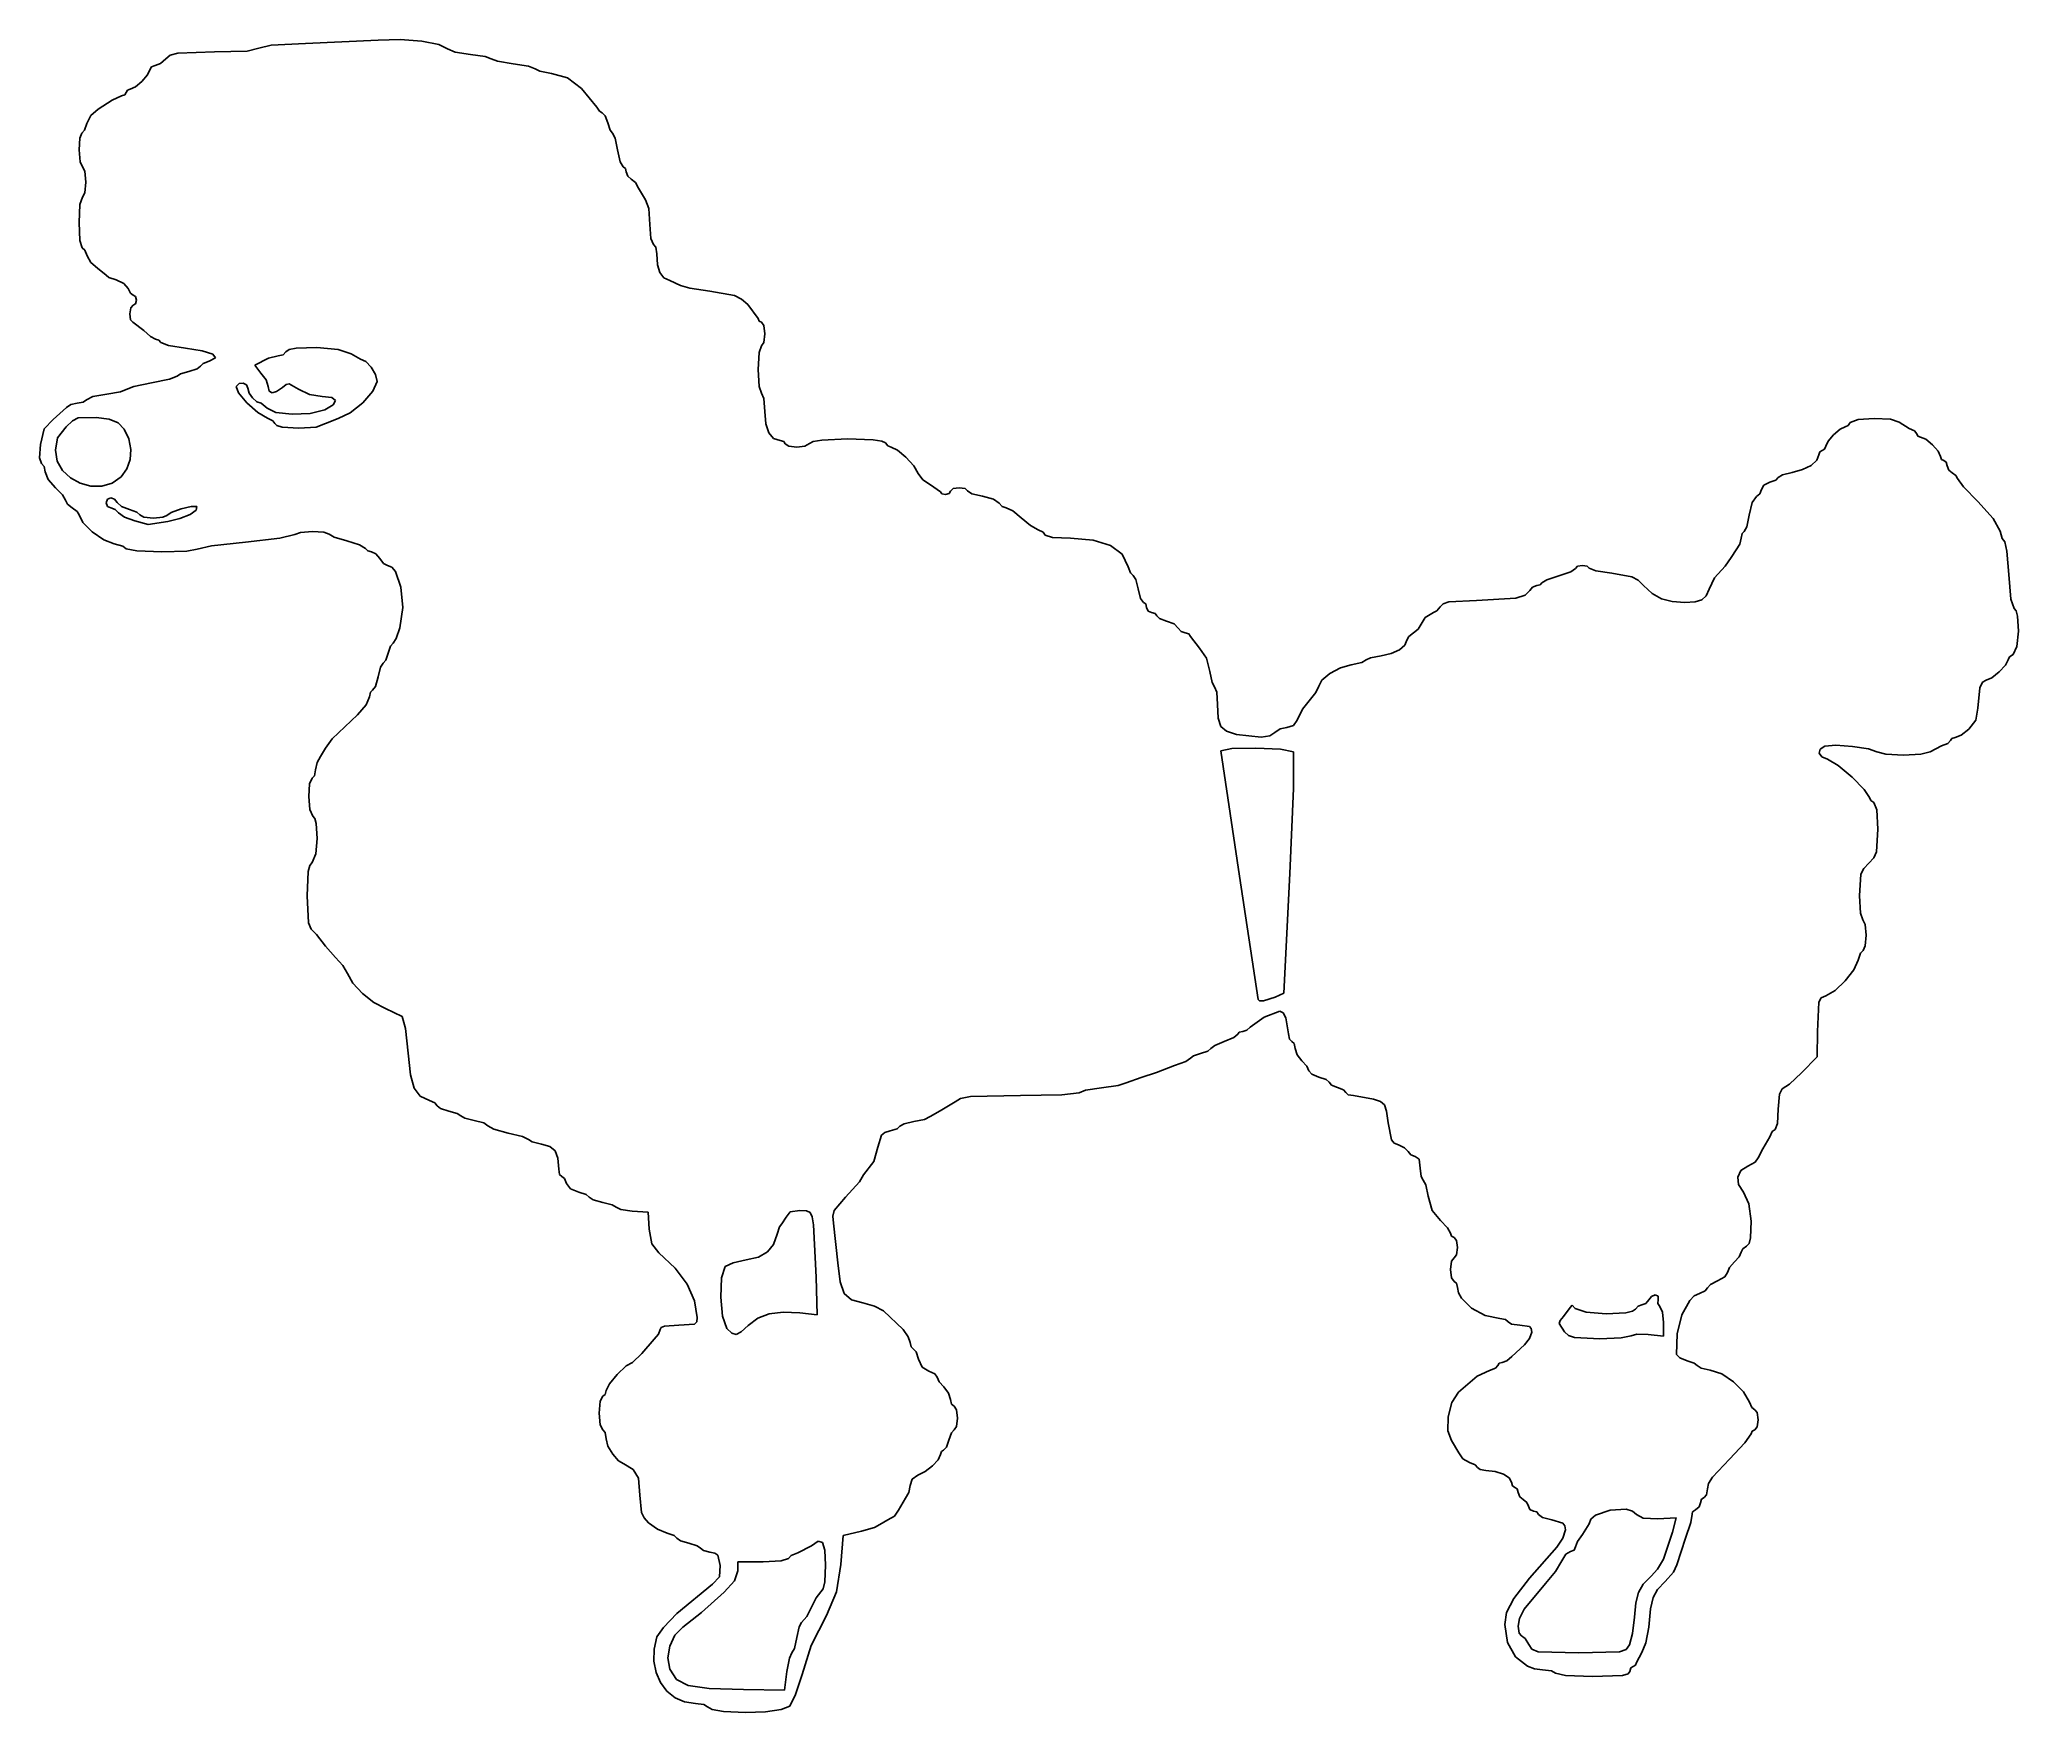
# Model space of a CAD drawing. Header units: metres. Extents: x -8.3 to 8.3, y -6.9 to 7.
import ezdxf

# ---------------------------------------------------------------- set-up
doc = ezdxf.new("R2010")
doc.units = ezdxf.units.M

msp = doc.modelspace()

# ---------------------------------------------------------------- linework, layer by layer
at = {"layer": '1', "color": 3}
for p, q in [((-6.814375, 6.935414), (-6.542506, 6.943304)), ((-6.542506, 6.943304), (-6.445527, 6.967163)), ((-6.445527, 6.967163), (-6.341494, 6.992786)), ((-6.341494, 6.992786), (-6.05512, 7.006455)), ((-6.05512, 7.006455), (-5.449518, 7.034035)), ((-5.449518, 7.034035), (-5.263957, 7.03923)), ((-5.263957, 7.03923), (-5.083603, 7.026097)), ((-5.083603, 7.026097), (-4.941204, 6.998743)), ((-4.941204, 6.998743), (-4.869503, 6.961276)), ((-4.869503, 6.961276), (-4.805288, 6.935122)), ((-7.375061, 6.743741), (-7.355006, 6.787248)), ((-7.355006, 6.787248), (-7.342145, 6.812163)), ((-7.342145, 6.812163), (-7.311908, 6.822526)), ((-7.311908, 6.822526), (-7.267619, 6.839106)), ((-7.267619, 6.839106), (-7.220969, 6.87897)), ((-7.220969, 6.87897), (-7.184507, 6.909281)), ((-7.184507, 6.909281), (-7.122568, 6.926295)), ((-7.122568, 6.926295), (-6.814375, 6.935414)), ((-4.805288, 6.935122), (-4.677365, 6.915066)), ((-4.677365, 6.915066), (-4.554978, 6.897796)), ((-4.554978, 6.897796), (-4.504073, 6.878338)), ((-4.504073, 6.878338), (-4.450187, 6.857726)), ((-4.450187, 6.857726), (-4.320629, 6.837678)), ((-4.320629, 6.837678), (-4.191071, 6.817241)), ((-4.191071, 6.817241), (-4.137185, 6.795693)), ((-4.137185, 6.795693), (-4.09655, 6.774525)), ((-7.552073, 6.596748), (-7.542879, 6.61668)), ((-7.542879, 6.61668), (-7.520774, 6.62497)), ((-7.520774, 6.62497), (-7.476665, 6.644276)), ((-7.476665, 6.644276), (-7.421854, 6.689975)), ((-7.421854, 6.689975), (-7.375061, 6.743741)), ((-4.09655, 6.774525), (-3.998855, 6.755003)), ((-3.998855, 6.755003), (-3.866189, 6.718273)), ((-3.866189, 6.718273), (-3.749685, 6.629086)), ((-3.749685, 6.629086), (-3.62079, 6.474467)), ((-7.849036, 6.405663), (-7.786765, 6.456929)), ((-7.786765, 6.456929), (-7.670002, 6.533248)), ((-7.670002, 6.533248), (-7.592391, 6.568525)), ((-7.592391, 6.568525), (-7.563917, 6.576816)), ((-7.563917, 6.576816), (-7.552073, 6.596748)), ((-3.62079, 6.474467), (-3.600146, 6.441236)), ((-7.900414, 6.281259), (-7.882015, 6.336984)), ((-7.882015, 6.336984), (-7.849036, 6.405663)), ((-3.600146, 6.441236), (-3.575868, 6.427414)), ((-3.575868, 6.427414), (-3.551432, 6.402544)), ((-3.551432, 6.402544), (-3.530407, 6.342748)), ((-3.530407, 6.342748), (-3.51071, 6.282952)), ((-3.51071, 6.282952), (-3.489467, 6.258081)), ((-7.947185, 6.11697), (-7.939931, 6.21663)), ((-7.938894, 6.01731), (-7.947185, 6.11697)), ((-7.939931, 6.21663), (-7.92249, 6.258081)), ((-7.92249, 6.258081), (-7.900414, 6.281259)), ((-3.489467, 6.258081), (-3.468188, 6.21663)), ((-3.468188, 6.21663), (-3.448404, 6.11697)), ((-3.448404, 6.11697), (-3.427179, 6.01731)), ((-7.918962, 5.975859), (-7.938894, 6.01731)), ((-7.89903, 5.938553), (-7.918962, 5.975859)), ((-3.427179, 6.01731), (-3.402435, 5.975859)), ((-3.402435, 5.975859), (-3.383189, 5.963163)), ((-3.383189, 5.963163), (-3.375185, 5.93264)), ((-7.89074, 5.848859), (-7.89903, 5.938553)), ((-7.89903, 5.759165), (-7.89074, 5.848859)), ((-3.375185, 5.93264), (-3.363065, 5.897465)), ((-3.363065, 5.897465), (-3.333926, 5.873588)), ((-3.333926, 5.873588), (-3.299232, 5.844906)), ((-3.299232, 5.844906), (-3.273758, 5.798179)), ((-3.273758, 5.798179), (-3.216239, 5.699993)), ((-7.947185, 5.510192), (-7.939188, 5.661887)), ((-7.939188, 5.661887), (-7.918962, 5.721859)), ((-7.918962, 5.721859), (-7.89903, 5.759165)), ((-3.216239, 5.699993), (-3.187941, 5.627008)), ((-3.187941, 5.627008), (-3.177629, 5.494065)), ((-7.939793, 5.360703), (-7.947185, 5.510192)), ((-3.177629, 5.494065), (-3.169383, 5.375633)), ((-7.922022, 5.298526), (-7.939793, 5.360703)), ((-7.89943, 5.27932), (-7.922022, 5.298526)), ((-3.169383, 5.375633), (-3.149407, 5.326748)), ((-3.149407, 5.326748), (-3.129362, 5.30395)), ((-3.129362, 5.30395), (-3.120799, 5.249137)), ((-7.88045, 5.233147), (-7.89943, 5.27932)), ((-7.847912, 5.175761), (-7.88045, 5.233147)), ((-7.792724, 5.1296), (-7.847912, 5.175761)), ((-7.721407, 5.070221), (-7.792724, 5.1296)), ((-3.120799, 5.249137), (-3.114317, 5.157603)), ((-3.114317, 5.157603), (-3.094968, 5.09181)), ((-7.696912, 5.049861), (-7.721407, 5.070221)), ((-7.638019, 5.030696), (-7.696912, 5.049861)), ((-7.573773, 5.001906), (-7.638019, 5.030696)), ((-7.53734, 4.957897), (-7.573773, 5.001906)), ((-3.094968, 5.09181), (-3.06133, 5.048836)), ((-3.06133, 5.048836), (-3.011979, 5.02576)), ((-3.011979, 5.02576), (-2.922477, 4.984567)), ((-2.922477, 4.984567), (-2.843959, 4.960712)), ((-2.843959, 4.960712), (-2.676615, 4.935721)), ((-7.517396, 4.919419), (-7.53734, 4.957897)), ((-7.523851, 4.748192), (-7.515561, 4.798022)), ((-7.493727, 4.903414), (-7.517396, 4.919419)), ((-7.515561, 4.798022), (-7.495629, 4.818748)), ((-7.495629, 4.818748), (-7.475697, 4.831183)), ((-7.475138, 4.890979), (-7.493727, 4.903414)), ((-7.475697, 4.831183), (-7.467407, 4.861081)), ((-7.467407, 4.861081), (-7.475138, 4.890979)), ((-2.676615, 4.935721), (-2.470919, 4.899616)), ((-2.470919, 4.899616), (-2.412976, 4.870078)), ((-2.412976, 4.870078), (-2.360267, 4.824173)), ((-2.360267, 4.824173), (-2.274518, 4.70803)), ((-7.516431, 4.698362), (-7.523851, 4.748192)), ((-7.498591, 4.677637), (-7.516431, 4.698362)), ((-7.406869, 4.607569), (-7.498591, 4.677637)), ((-2.274518, 4.70803), (-2.266228, 4.686565)), ((-2.266228, 4.686565), (-2.246296, 4.677637)), ((-2.246296, 4.677637), (-2.226364, 4.648621)), ((-2.226364, 4.648621), (-2.218073, 4.578859)), ((-7.350258, 4.55794), (-7.406869, 4.607569)), ((-7.307481, 4.537013), (-7.350258, 4.55794)), ((-7.281423, 4.528256), (-7.307481, 4.537013)), ((-7.265009, 4.507887), (-7.281423, 4.528256)), ((-7.200373, 4.482255), (-7.265009, 4.507887)), ((-7.058376, 4.460845), (-7.200373, 4.482255)), ((-5.961643, 4.465067), (-6.133873, 4.45998)), ((-5.781914, 4.448552), (-5.961643, 4.465067)), ((-2.246296, 4.480081), (-2.266454, 4.423637)), ((-2.226364, 4.509097), (-2.246296, 4.480081)), ((-2.218073, 4.578859), (-2.226364, 4.509097)), ((-6.918002, 4.439477), (-7.058376, 4.460845)), ((-6.9602, 4.286656), (-6.931185, 4.308967)), ((-6.931185, 4.308967), (-6.910112, 4.331124)), ((-6.830667, 4.409938), (-6.918002, 4.439477)), ((-6.910112, 4.331124), (-6.859447, 4.350856)), ((-6.859447, 4.350856), (-6.807455, 4.378354)), ((-6.807455, 4.378354), (-6.830667, 4.409938)), ((-6.364926, 4.376664), (-6.477575, 4.317505)), ((-6.477575, 4.317505), (-6.428186, 4.252906)), ((-6.284808, 4.395414), (-6.364926, 4.376664)), ((-6.242864, 4.405777), (-6.284808, 4.395414)), ((-6.218516, 4.430692), (-6.242864, 4.405777)), ((-6.192149, 4.448524), (-6.218516, 4.430692)), ((-6.133873, 4.45998), (-6.192149, 4.448524)), ((-5.674774, 4.413036), (-5.781914, 4.448552)), ((-5.594885, 4.367192), (-5.674774, 4.413036)), ((-5.551127, 4.348212), (-5.594885, 4.367192)), ((-5.506043, 4.301204), (-5.551127, 4.348212)), ((-5.470802, 4.241066), (-5.506043, 4.301204)), ((-2.266454, 4.423637), (-2.274518, 4.282526)), ((-7.552073, 4.115089), (-7.489896, 4.140814)), ((-7.489896, 4.140814), (-7.340407, 4.171458)), ((-7.340407, 4.171458), (-7.190917, 4.201803)), ((-7.190917, 4.201803), (-7.12874, 4.226812)), ((-7.12874, 4.226812), (-7.099724, 4.247235)), ((-7.099724, 4.247235), (-7.029962, 4.266552)), ((-7.029962, 4.266552), (-6.9602, 4.286656)), ((-6.608132, 4.164127), (-6.635483, 4.140392)), ((-6.635483, 4.140392), (-6.616169, 4.087307)), ((-6.575273, 4.168431), (-6.608132, 4.164127)), ((-6.547667, 4.15494), (-6.575273, 4.168431)), ((-6.536073, 4.125287), (-6.547667, 4.15494)), ((-6.428186, 4.252906), (-6.38479, 4.196218)), ((-6.38479, 4.196218), (-6.36674, 4.140315)), ((-6.36674, 4.140315), (-6.35805, 4.101578)), ((-6.24845, 4.132191), (-6.217621, 4.156786)), ((-6.217621, 4.156786), (-6.191718, 4.163352)), ((-6.191718, 4.163352), (-6.113315, 4.11808)), ((-5.491443, 4.102063), (-5.456573, 4.182697)), ((-5.456573, 4.182697), (-5.470802, 4.241066)), ((-2.274518, 4.282526), (-2.266454, 4.141414)), ((-2.266454, 4.141414), (-2.246296, 4.08497)), ((-8.051615, 3.963609), (-8.016053, 3.989524)), ((-8.016053, 3.989524), (-7.962245, 4.000303)), ((-7.962245, 4.000303), (-7.91217, 4.008992)), ((-7.91217, 4.008992), (-7.885584, 4.029883)), ((-7.885584, 4.029883), (-7.831084, 4.05568)), ((-7.831084, 4.05568), (-7.713898, 4.076165)), ((-7.713898, 4.076165), (-7.599609, 4.094488)), ((-7.599609, 4.094488), (-7.552073, 4.115089)), ((-6.616169, 4.087307), (-6.54518, 4.004245)), ((-6.54518, 4.004245), (-6.45392, 3.923008)), ((-6.525124, 4.084674), (-6.536073, 4.125287)), ((-6.497754, 4.044053), (-6.525124, 4.084674)), ((-6.462175, 4.012804), (-6.497754, 4.044053)), ((-6.426603, 4.000303), (-6.462175, 4.012804)), ((-6.374177, 3.958149), (-6.426603, 4.000303)), ((-6.35805, 4.101578), (-6.33371, 4.087193)), ((-6.33371, 4.087193), (-6.296312, 4.097338)), ((-6.296312, 4.097338), (-6.24845, 4.132191)), ((-6.113315, 4.11808), (-6.022261, 4.072731)), ((-6.022261, 4.072731), (-5.916327, 4.056748)), ((-5.916327, 4.056748), (-5.835528, 4.047396)), ((-5.823465, 3.98637), (-5.894018, 3.943885)), ((-5.835528, 4.047396), (-5.804271, 4.022405)), ((-5.804271, 4.022405), (-5.823465, 3.98637)), ((-5.683421, 3.918896), (-5.576724, 4.004908)), ((-5.576724, 4.004908), (-5.491443, 4.102063)), ((-2.246296, 4.08497), (-2.226364, 4.039966)), ((-2.226364, 4.039966), (-2.218073, 3.931764)), ((-8.237246, 3.787783), (-8.162173, 3.865568)), ((-8.162173, 3.865568), (-8.051615, 3.963609)), ((-8.054886, 3.803594), (-8.12579, 3.710208)), ((-8.001443, 3.85274), (-8.054886, 3.803594)), ((-7.954423, 3.878243), (-8.001443, 3.85274)), ((-7.804377, 3.881827), (-7.954423, 3.878243)), ((-7.694755, 3.867132), (-7.804377, 3.881827)), ((-7.620232, 3.837074), (-7.694755, 3.867132)), ((-7.5697, 3.784297), (-7.620232, 3.837074)), ((-6.45392, 3.923008), (-6.373796, 3.875399)), ((-6.302004, 3.922912), (-6.374177, 3.958149)), ((-6.373796, 3.875399), (-6.328949, 3.853989)), ((-6.328949, 3.853989), (-6.310296, 3.830614)), ((-6.310296, 3.830614), (-6.293489, 3.813449)), ((-6.166813, 3.907864), (-6.302004, 3.922912)), ((-6.293489, 3.813449), (-6.248896, 3.801114)), ((-6.015265, 3.914393), (-6.166813, 3.907864)), ((-5.894018, 3.943885), (-6.015265, 3.914393)), ((-5.967452, 3.80048), (-5.887245, 3.829662)), ((-5.887245, 3.829662), (-5.782541, 3.87169)), ((-5.782541, 3.87169), (-5.683421, 3.918896)), ((-2.218073, 3.931764), (-2.209637, 3.828026)), ((-2.209637, 3.828026), (-2.184826, 3.752198)), ((6.764637, 3.783272), (6.807608, 3.802748)), ((6.807608, 3.802748), (6.831519, 3.813111)), ((6.831519, 3.813111), (6.848356, 3.838026)), ((6.848356, 3.838026), (6.914827, 3.863705)), ((6.914827, 3.863705), (7.048577, 3.873145)), ((7.048577, 3.873145), (7.184857, 3.865836)), ((7.184857, 3.865836), (7.258915, 3.841266)), ((7.258915, 3.841266), (7.342204, 3.790539)), ((-8.276788, 3.543001), (-8.269834, 3.655927)), ((-8.269834, 3.655927), (-8.237246, 3.787783)), ((-8.12579, 3.710208), (-8.14474, 3.607142)), ((-7.532054, 3.701445), (-7.5697, 3.784297)), ((-7.514118, 3.615043), (-7.532054, 3.701445)), ((-6.248896, 3.801114), (-6.111309, 3.791017)), ((-6.111309, 3.791017), (-5.967452, 3.80048)), ((-2.184826, 3.752198), (-2.144384, 3.705676)), ((-2.144384, 3.705676), (-2.089058, 3.689859)), ((-2.089058, 3.689859), (-2.060583, 3.681569)), ((-2.060583, 3.681569), (-2.04874, 3.661637)), ((-2.04874, 3.661637), (-2.0188, 3.640273)), ((-2.0188, 3.640273), (-1.951957, 3.634043)), ((-1.951957, 3.634043), (-1.882675, 3.642406)), ((-1.882675, 3.642406), (-1.845419, 3.664822)), ((-1.845419, 3.664822), (-1.81424, 3.680325)), ((-1.81424, 3.680325), (-1.741607, 3.691705)), ((-1.741607, 3.691705), (-1.527255, 3.701759)), ((-1.527255, 3.701759), (-1.312913, 3.694313)), ((-1.312913, 3.694313), (-1.240293, 3.683816)), ((-1.240293, 3.683816), (-1.209133, 3.668692)), ((-1.209133, 3.668692), (-1.190928, 3.643777)), ((-1.190928, 3.643777), (-1.163678, 3.633414)), ((6.635557, 3.615555), (6.644192, 3.64047)), ((6.644192, 3.64047), (6.66413, 3.683465)), ((6.66413, 3.683465), (6.710544, 3.737288)), ((6.710544, 3.737288), (6.764637, 3.783272)), ((7.342204, 3.790539), (7.387051, 3.768811)), ((7.387051, 3.768811), (7.405704, 3.744401)), ((7.405704, 3.744401), (7.414899, 3.725813)), ((7.414899, 3.725813), (7.437004, 3.718081)), ((7.437004, 3.718081), (7.481112, 3.698776)), ((7.481112, 3.698776), (7.535924, 3.653076)), ((7.535924, 3.653076), (7.582717, 3.59931)), ((-8.259456, 3.497616), (-8.276788, 3.543001)), ((-8.238234, 3.472489), (-8.259456, 3.497616)), ((-8.229407, 3.426142), (-8.238234, 3.472489)), ((-8.14474, 3.607142), (-8.128533, 3.516912)), ((-8.128533, 3.516912), (-8.084275, 3.439235)), ((-7.547044, 3.45236), (-7.519419, 3.530511)), ((-7.519419, 3.530511), (-7.514118, 3.615043)), ((-1.163678, 3.633414), (-1.110267, 3.608816)), ((-1.110267, 3.608816), (-1.039445, 3.549543)), ((-1.039445, 3.549543), (-0.973824, 3.477376)), ((-0.973824, 3.477376), (-0.936012, 3.414096)), ((6.45122, 3.44551), (6.521978, 3.480904)), ((6.521978, 3.480904), (6.569735, 3.523701)), ((6.569735, 3.523701), (6.58726, 3.569131)), ((6.58726, 3.569131), (6.59555, 3.594599)), ((6.59555, 3.594599), (6.615482, 3.605192)), ((6.615482, 3.605192), (6.635557, 3.615555)), ((7.582717, 3.59931), (7.602772, 3.555803)), ((7.602772, 3.555803), (7.611407, 3.530888)), ((7.611407, 3.530888), (7.631482, 3.520526)), ((7.631482, 3.520526), (7.651414, 3.50783)), ((7.651414, 3.50783), (7.659704, 3.477307)), ((7.659704, 3.477307), (7.67214, 3.442011)), ((-8.204602, 3.3622), (-8.229407, 3.426142)), ((-8.14474, 3.294748), (-8.204602, 3.3622)), ((-8.084275, 3.439235), (-8.018508, 3.37676)), ((-8.018508, 3.37676), (-7.937777, 3.332135)), ((-7.937777, 3.332135), (-7.848626, 3.308008)), ((-7.848626, 3.308008), (-7.757597, 3.307027)), ((-7.757597, 3.307027), (-7.671234, 3.331841)), ((-7.671234, 3.331841), (-7.596081, 3.385098)), ((-7.596081, 3.385098), (-7.547044, 3.45236)), ((-0.936012, 3.414096), (-0.89823, 3.361339)), ((-0.89823, 3.361339), (-0.833845, 3.317853)), ((-0.833845, 3.317853), (-0.750518, 3.259636)), ((6.107482, 3.279213), (6.128208, 3.314559)), ((6.128208, 3.314559), (6.178038, 3.339603)), ((6.178038, 3.339603), (6.227868, 3.358772)), ((6.227868, 3.358772), (6.248593, 3.379993)), ((6.248593, 3.379993), (6.282697, 3.401774)), ((6.282697, 3.401774), (6.36469, 3.42229)), ((6.36469, 3.42229), (6.45122, 3.44551)), ((7.67214, 3.442011), (7.702038, 3.417843)), ((7.702038, 3.417843), (7.731936, 3.397511)), ((7.731936, 3.397511), (7.744371, 3.37144)), ((7.744371, 3.37144), (7.794169, 3.302608)), ((-8.084944, 3.235193), (-8.14474, 3.294748)), ((-8.060073, 3.190217), (-8.084944, 3.235193)), ((-8.043493, 3.156911), (-8.060073, 3.190217)), ((-8.003629, 3.125414), (-8.043493, 3.156911)), ((-7.709601, 3.198201), (-7.721407, 3.167748)), ((-7.721407, 3.167748), (-7.709383, 3.13785)), ((-7.682103, 3.20902), (-7.709601, 3.198201)), ((-7.650794, 3.199868), (-7.682103, 3.20902)), ((-7.627555, 3.170409), (-7.650794, 3.199868)), ((-7.591373, 3.136805), (-7.627555, 3.170409)), ((-0.750518, 3.259636), (-0.738082, 3.24457)), ((-0.738082, 3.24457), (-0.708185, 3.238303)), ((-0.708185, 3.238303), (-0.678287, 3.246594)), ((-0.678287, 3.246594), (-0.665851, 3.266526)), ((-0.665851, 3.266526), (-0.645126, 3.286458)), ((-0.645126, 3.286458), (-0.595296, 3.294748)), ((-0.595296, 3.294748), (-0.545466, 3.286965)), ((-0.545466, 3.286965), (-0.52474, 3.268255)), ((-0.52474, 3.268255), (-0.487992, 3.244033)), ((-0.487992, 3.244033), (-0.399639, 3.223002)), ((-0.399639, 3.223002), (-0.306844, 3.198175)), ((-0.306844, 3.198175), (-0.259414, 3.164828)), ((-0.259414, 3.164828), (-0.236322, 3.136992)), ((6.005671, 3.066182), (6.030477, 3.17073)), ((6.030477, 3.17073), (6.065751, 3.220518)), ((6.065751, 3.220518), (6.095224, 3.244365)), ((6.095224, 3.244365), (6.107482, 3.279213)), ((7.794169, 3.302608), (7.913897, 3.179469)), ((7.913897, 3.179469), (8.044321, 3.036831)), ((-7.963765, 3.09567), (-8.003629, 3.125414)), ((-7.947185, 3.066578), (-7.963765, 3.09567)), ((-7.915201, 3.003324), (-7.947185, 3.066578)), ((-7.837446, 2.926785), (-7.915201, 3.003324)), ((-7.709383, 3.13785), (-7.680476, 3.125414)), ((-7.680476, 3.125414), (-7.644756, 3.113242)), ((-7.644756, 3.113242), (-7.616355, 3.083977)), ((-7.616355, 3.083977), (-7.566999, 3.046991)), ((-7.525758, 3.111722), (-7.591373, 3.136805)), ((-7.566999, 3.046991), (-7.480897, 3.016257)), ((-7.464615, 3.090661), (-7.525758, 3.111722)), ((-7.480897, 3.016257), (-7.368629, 2.987302)), ((-7.439185, 3.066727), (-7.464615, 3.090661)), ((-7.406023, 3.048379), (-7.439185, 3.066727)), ((-7.326296, 3.040748), (-7.406023, 3.048379)), ((-7.368629, 2.987302), (-7.205711, 3.011314)), ((-7.246568, 3.047325), (-7.326296, 3.040748)), ((-7.213407, 3.06314), (-7.246568, 3.047325)), ((-7.176894, 3.087513), (-7.213407, 3.06314)), ((-7.205711, 3.011314), (-7.103875, 3.036248)), ((-7.095202, 3.116664), (-7.176894, 3.087513)), ((-7.103875, 3.036248), (-7.019335, 3.071166)), ((-7.010098, 3.137958), (-7.095202, 3.116664)), ((-7.019335, 3.071166), (-6.967393, 3.108021)), ((-6.963351, 3.138765), (-7.010098, 3.137958)), ((-6.967393, 3.108021), (-6.963351, 3.138765)), ((-0.236322, 3.136992), (-0.202043, 3.125414)), ((-0.202043, 3.125414), (-0.147473, 3.101237)), ((-0.147473, 3.101237), (-0.075598, 3.043107)), ((-0.075598, 3.043107), (0.000872, 2.97958)), ((0.000872, 2.97958), (0.066486, 2.942427)), ((5.985489, 2.968491), (6.005671, 3.066182)), ((8.044321, 3.036831), (8.100869, 2.930424)), ((-7.741214, 2.859522), (-7.837446, 2.926785)), ((-7.653797, 2.824092), (-7.741214, 2.859522)), ((-7.581955, 2.805228), (-7.653797, 2.824092)), ((-6.55724, 2.840552), (-6.84127, 2.807799)), ((-6.270446, 2.874081), (-6.55724, 2.840552)), ((-6.145666, 2.902713), (-6.270446, 2.874081)), ((-6.09601, 2.920447), (-6.145666, 2.902713)), ((-5.997915, 2.927382), (-6.09601, 2.920447)), ((-5.901964, 2.922883), (-5.997915, 2.927382)), ((-5.85874, 2.906315), (-5.901964, 2.922883)), ((-5.815216, 2.88077), (-5.85874, 2.906315)), ((-5.710573, 2.849604), (-5.815216, 2.88077)), ((-5.603167, 2.816555), (-5.710573, 2.849604)), ((-5.552999, 2.786481), (-5.603167, 2.816555)), ((0.066486, 2.942427), (0.107367, 2.92172)), ((0.107367, 2.92172), (0.124371, 2.897735)), ((0.124371, 2.897735), (0.186158, 2.879146)), ((0.186158, 2.879146), (0.33471, 2.871414)), ((0.33471, 2.871414), (0.526077, 2.856934)), ((0.526077, 2.856934), (0.669179, 2.812871)), ((0.669179, 2.812871), (0.765908, 2.738286)), ((5.895816, 2.776669), (5.925714, 2.822555)), ((5.925714, 2.822555), (5.938149, 2.87343)), ((5.938149, 2.87343), (5.945371, 2.91187)), ((5.945371, 2.91187), (5.962735, 2.927859)), ((5.962735, 2.927859), (5.985489, 2.968491)), ((8.100869, 2.930424), (8.119456, 2.868816)), ((8.119456, 2.868816), (8.139644, 2.843192)), ((8.139644, 2.843192), (8.158218, 2.762903)), ((-7.552073, 2.783055), (-7.581955, 2.805228)), ((-7.465025, 2.765731), (-7.552073, 2.783055)), ((-7.25574, 2.758526), (-7.465025, 2.765731)), ((-7.046455, 2.765137), (-7.25574, 2.758526)), ((-6.959407, 2.781031), (-7.046455, 2.765137)), ((-6.84127, 2.807799), (-6.959407, 2.781031)), ((-5.534902, 2.766738), (-5.552999, 2.786481)), ((-5.504603, 2.758526), (-5.534902, 2.766738)), ((-5.468194, 2.741945), (-5.504603, 2.758526)), ((-5.435407, 2.702081), (-5.468194, 2.741945)), ((-5.403923, 2.662217), (-5.435407, 2.702081)), ((-5.370647, 2.645637), (-5.403923, 2.662217)), ((-5.334959, 2.631784), (-5.370647, 2.645637)), ((0.765908, 2.738286), (0.818157, 2.632244)), ((4.57184, 2.638113), (4.611704, 2.645637)), ((4.611704, 2.645637), (4.651568, 2.638545)), ((5.804093, 2.639784), (5.853482, 2.710369)), ((5.853482, 2.710369), (5.895816, 2.776669)), ((8.158218, 2.762903), (8.172926, 2.569866)), ((-5.303761, 2.593486), (-5.334959, 2.631784)), ((-5.258767, 2.463113), (-5.303761, 2.593486)), ((0.818157, 2.632244), (0.837454, 2.581907)), ((0.837454, 2.581907), (0.858728, 2.56097)), ((0.858728, 2.56097), (0.880349, 2.527809)), ((0.880349, 2.527809), (0.900482, 2.448081)), ((4.229819, 2.476303), (4.260342, 2.483026)), ((4.260342, 2.483026), (4.273038, 2.49919)), ((4.273038, 2.49919), (4.314489, 2.525978)), ((4.314489, 2.525978), (4.414149, 2.558243)), ((4.414149, 2.558243), (4.513809, 2.591309)), ((4.513809, 2.591309), (4.55526, 2.620022)), ((4.55526, 2.620022), (4.57184, 2.638113)), ((4.651568, 2.638545), (4.668149, 2.621495)), ((4.668149, 2.621495), (4.723569, 2.599271)), ((4.723569, 2.599271), (4.856813, 2.579737)), ((4.856813, 2.579737), (5.025888, 2.550124)), ((5.025888, 2.550124), (5.076314, 2.521721)), ((5.076314, 2.521721), (5.123465, 2.476734)), ((5.669687, 2.445913), (5.715403, 2.541756)), ((5.715403, 2.541756), (5.804093, 2.639784)), ((8.172926, 2.569866), (8.190467, 2.363733)), ((-5.243523, 2.29364), (-5.258767, 2.463113)), ((0.900482, 2.448081), (0.921514, 2.368353)), ((0.921514, 2.368353), (0.945296, 2.335192)), ((0.945296, 2.335192), (0.963476, 2.322757)), ((0.963476, 2.322757), (0.971038, 2.292859)), ((3.423046, 2.299914), (3.447706, 2.325245)), ((3.447706, 2.325245), (3.496713, 2.340555)), ((3.496713, 2.340555), (3.727837, 2.351225)), ((3.727837, 2.351225), (4.054722, 2.371866)), ((4.054722, 2.371866), (4.134902, 2.397842)), ((4.134902, 2.397842), (4.171332, 2.436517)), ((4.171332, 2.436517), (4.19481, 2.464616)), ((4.19481, 2.464616), (4.229819, 2.476303)), ((5.123465, 2.476734), (5.1951, 2.410924)), ((5.1951, 2.410924), (5.272215, 2.367137)), ((5.272215, 2.367137), (5.360904, 2.342871)), ((5.360904, 2.342871), (5.467264, 2.335624)), ((5.467264, 2.335624), (5.553935, 2.340234)), ((5.553935, 2.340234), (5.61027, 2.356724)), ((5.61027, 2.356724), (5.645709, 2.390237)), ((5.645709, 2.390237), (5.669687, 2.445913)), ((8.190467, 2.363733), (8.218626, 2.285293)), ((-5.265888, 2.124187), (-5.243523, 2.29364)), ((0.971038, 2.292859), (0.983473, 2.262961)), ((0.983473, 2.262961), (1.013371, 2.250525)), ((1.013371, 2.250525), (1.043269, 2.242894)), ((1.043269, 2.242894), (1.055704, 2.224546)), ((1.055704, 2.224546), (1.079883, 2.200887)), ((1.079883, 2.200887), (1.138013, 2.180488)), ((1.138013, 2.180488), (1.200722, 2.155791)), ((1.200722, 2.155791), (1.235906, 2.121801)), ((3.257038, 2.140645), (3.297722, 2.20969)), ((3.297722, 2.20969), (3.366508, 2.250525)), ((3.366508, 2.250525), (3.395011, 2.265033)), ((3.395011, 2.265033), (3.423046, 2.299914)), ((8.218626, 2.285293), (8.235628, 2.264597)), ((8.235628, 2.264597), (8.247124, 2.220816)), ((8.247124, 2.220816), (8.254278, 2.094594)), ((-5.345164, 1.971655), (-5.323943, 1.996526)), ((-5.323943, 1.996526), (-5.297686, 2.034026)), ((-5.297686, 2.034026), (-5.265888, 2.124187)), ((1.235906, 2.121801), (1.259607, 2.093121)), ((1.259607, 2.093121), (1.294708, 2.081192)), ((1.294708, 2.081192), (1.325231, 2.072506)), ((1.325231, 2.072506), (1.337927, 2.051622)), ((1.337927, 2.051622), (1.411873, 1.953522)), ((3.127824, 1.977484), (3.144149, 2.021739)), ((3.144149, 2.021739), (3.160729, 2.051267)), ((3.160729, 2.051267), (3.200593, 2.081192)), ((3.200593, 2.081192), (3.240457, 2.111117)), ((3.240457, 2.111117), (3.257038, 2.140645)), ((8.254278, 2.094594), (8.24146, 1.967812)), ((-5.429145, 1.794031), (-5.406946, 1.827192)), ((-5.406946, 1.827192), (-5.384887, 1.852063)), ((-5.384887, 1.852063), (-5.364851, 1.911859)), ((-5.364851, 1.911859), (-5.345164, 1.971655)), ((1.411873, 1.953522), (1.471677, 1.870947)), ((1.471677, 1.870947), (1.50021, 1.757314)), ((2.681173, 1.81496), (2.768966, 1.834396)), ((2.768966, 1.834396), (2.805482, 1.854949)), ((2.805482, 1.854949), (2.842308, 1.874176)), ((2.842308, 1.874176), (2.930847, 1.890426)), ((2.930847, 1.890426), (3.015187, 1.908142)), ((3.015187, 1.908142), (3.082842, 1.93839)), ((3.082842, 1.93839), (3.127824, 1.977484)), ((8.167704, 1.854953), (8.145131, 1.811467)), ((8.18014, 1.881234), (8.167704, 1.854953)), ((8.210038, 1.901653), (8.18014, 1.881234)), ((8.24146, 1.967812), (8.210038, 1.901653)), ((-5.470549, 1.634576), (-5.449518, 1.714303)), ((-5.449518, 1.714303), (-5.429145, 1.794031)), ((1.50021, 1.757314), (1.517585, 1.667142)), ((1.517585, 1.667142), (1.539152, 1.629637)), ((2.410371, 1.635302), (2.436343, 1.686095)), ((2.436343, 1.686095), (2.502196, 1.740971)), ((2.502196, 1.740971), (2.589837, 1.787927)), ((2.589837, 1.787927), (2.681173, 1.81496)), ((7.954836, 1.669813), (7.933103, 1.623185)), ((7.983431, 1.686081), (7.954836, 1.669813)), ((8.030883, 1.706767), (7.983431, 1.686081)), ((8.092153, 1.755317), (8.030883, 1.706767)), ((8.145131, 1.811467), (8.092153, 1.755317)), ((-5.549594, 1.479188), (-5.520073, 1.545696)), ((-5.520073, 1.545696), (-5.512512, 1.585047)), ((-5.512512, 1.585047), (-5.494332, 1.601414)), ((-5.494332, 1.601414), (-5.470549, 1.634576)), ((1.539152, 1.629637), (1.556619, 1.586113)), ((1.556619, 1.586113), (1.564136, 1.48147)), ((2.273236, 1.444024), (2.384701, 1.582917)), ((2.384701, 1.582917), (2.410371, 1.635302)), ((7.933103, 1.623185), (7.91409, 1.4519)), ((-5.831593, 1.196123), (-5.620568, 1.397529)), ((-5.620568, 1.397529), (-5.549594, 1.479188)), ((1.564136, 1.48147), (1.569711, 1.369076)), ((1.569711, 1.369076), (1.591741, 1.299854)), ((2.197231, 1.306769), (2.228478, 1.352302)), ((2.228478, 1.352302), (2.273236, 1.444024)), ((7.897182, 1.353164), (7.839028, 1.275511)), ((7.91409, 1.4519), (7.897182, 1.353164)), ((-5.886962, 1.11745), (-5.831593, 1.196123)), ((1.591741, 1.299854), (1.639397, 1.259362)), ((1.639397, 1.259362), (1.721853, 1.233158)), ((1.721853, 1.233158), (1.929074, 1.208829)), ((1.929074, 1.208829), (1.99951, 1.220794)), ((1.99951, 1.220794), (2.043482, 1.248637)), ((2.043482, 1.248637), (2.087447, 1.278535)), ((2.087447, 1.278535), (2.143814, 1.29097)), ((2.143814, 1.29097), (2.197231, 1.306769)), ((7.665211, 1.157668), (7.610598, 1.13657)), ((7.687927, 1.181141), (7.665211, 1.157668)), ((7.699152, 1.198912), (7.687927, 1.181141)), ((7.726139, 1.206303), (7.699152, 1.198912)), ((7.775063, 1.226633), (7.726139, 1.206303)), ((7.839028, 1.275511), (7.775063, 1.226633)), ((-5.971629, 0.936176), (-5.959194, 0.997018)), ((-5.959194, 0.997018), (-5.929296, 1.047049)), ((-5.929296, 1.047049), (-5.886962, 1.11745)), ((1.682131, 1.114262), (1.591927, 1.097023)), ((1.591927, 1.097023), (1.747149, 0.049192)), ((1.883082, 1.11754), (1.682131, 1.114262)), ((2.090282, 1.108365), (1.883082, 1.11754)), ((2.199235, 1.088248), (2.090282, 1.108365)), ((2.197947, 0.781292), (2.199235, 1.088248)), ((6.597462, 1.108362), (6.589767, 1.076899)), ((6.589767, 1.076899), (6.611352, 1.046725)), ((6.635975, 1.134291), (6.597462, 1.108362)), ((6.611352, 1.046725), (6.66068, 1.024662)), ((6.728062, 1.142236), (6.635975, 1.134291)), ((6.66068, 1.024662), (6.747828, 0.973664)), ((6.869146, 1.132907), (6.728062, 1.142236)), ((7.002212, 1.112492), (6.869146, 1.132907)), ((7.070242, 1.087175), (7.002212, 1.112492)), ((7.146463, 1.067104), (7.070242, 1.087175)), ((7.293248, 1.060826), (7.146463, 1.067104)), ((7.439887, 1.0681), (7.293248, 1.060826)), ((7.515672, 1.088687), (7.439887, 1.0681)), ((7.610598, 1.13657), (7.515672, 1.088687)), ((-6.022272, 0.820039), (-5.999851, 0.867637)), ((-5.999851, 0.867637), (-5.979919, 0.88777)), ((-5.979919, 0.88777), (-5.971629, 0.936176)), ((6.747828, 0.973664), (6.864503, 0.876472)), ((6.864503, 0.876472), (6.966744, 0.773316)), ((-6.028051, 0.714281), (-6.022272, 0.820039)), ((-6.018235, 0.605915), (-6.028051, 0.714281)), ((2.167874, 0.070363), (2.197947, 0.781292)), ((6.966744, 0.773316), (7.010593, 0.704426)), ((7.010593, 0.704426), (7.020956, 0.680025)), ((7.020956, 0.680025), (7.045871, 0.662984)), ((7.045871, 0.662984), (7.07252, 0.602425)), ((-5.993872, 0.550495), (-6.018235, 0.605915)), ((-5.976913, 0.530167), (-5.993872, 0.550495)), ((-5.965188, 0.48714), (-5.976913, 0.530167)), ((7.07252, 0.602425), (7.081149, 0.440039)), ((-5.968619, 0.234563), (-5.957035, 0.362292)), ((-5.957035, 0.362292), (-5.965188, 0.48714)), ((7.081149, 0.440039), (7.069097, 0.250515)), ((-5.999142, 0.162565), (-5.968619, 0.234563)), ((7.045762, 0.2018), (7.003538, 0.156974)), ((7.069097, 0.250515), (7.045762, 0.2018)), ((-6.041475, -0.115819), (-6.031946, 0.087892)), ((-6.031946, 0.087892), (-6.018999, 0.137764)), ((-6.018999, 0.137764), (-5.999142, 0.162565)), ((1.747149, 0.049192), (1.902371, -0.981959)), ((2.117304, -0.928244), (2.167874, 0.070363)), ((6.938221, 0.064546), (6.925927, -0.116322)), ((6.961586, 0.112429), (6.938221, 0.064546)), ((7.003538, 0.156974), (6.961586, 0.112429)), ((-6.030895, -0.342408), (-6.041475, -0.115819)), ((6.925927, -0.116322), (6.933971, -0.260297)), ((6.933971, -0.260297), (6.954149, -0.317697)), ((6.954149, -0.317697), (6.974081, -0.355003)), ((-6.007755, -0.394625), (-6.030895, -0.342408)), ((-5.964573, -0.440495), (-6.007755, -0.394625)), ((-5.886962, -0.535842), (-5.964573, -0.440495)), ((6.974081, -0.355003), (6.982371, -0.444697)), ((6.982371, -0.444697), (6.975117, -0.534391)), ((-5.806052, -0.630125), (-5.886962, -0.535842)), ((-5.74297, -0.698978), (-5.806052, -0.630125)), ((6.91646, -0.654305), (6.879176, -0.73518)), ((6.935383, -0.595963), (6.91646, -0.654305)), ((6.957677, -0.571697), (6.935383, -0.595963)), ((6.975117, -0.534391), (6.957677, -0.571697)), ((-5.704925, -0.764818), (-5.74297, -0.698978)), ((-5.659352, -0.845073), (-5.704925, -0.764818)), ((6.879176, -0.73518), (6.808069, -0.826568)), ((-5.579884, -0.930811), (-5.659352, -0.845073)), ((-5.483558, -1.006398), (-5.579884, -0.930811)), ((1.902371, -0.981959), (1.914795, -0.993583)), ((1.947516, -0.993429), (2.046544, -0.961637)), ((2.046544, -0.961637), (2.117304, -0.928244)), ((6.606855, -0.968024), (6.587132, -1.003252)), ((6.645112, -0.95225), (6.606855, -0.968024)), ((6.72332, -0.906312), (6.645112, -0.95225)), ((6.808069, -0.826568), (6.72332, -0.906312)), ((-5.387406, -1.056201), (-5.483558, -1.006398)), ((-5.248698, -1.123278), (-5.387406, -1.056201)), ((-5.220333, -1.225835), (-5.248698, -1.123278)), ((1.952109, -1.130757), (1.837469, -1.213752)), ((1.914795, -0.993583), (1.947516, -0.993429)), ((2.084811, -1.079697), (1.952109, -1.130757)), ((2.112243, -1.094588), (2.084811, -1.079697)), ((2.134737, -1.135281), (2.112243, -1.094588)), ((2.155986, -1.270197), (2.134737, -1.135281)), ((6.587132, -1.003252), (6.576054, -1.249141)), ((-5.196349, -1.431025), (-5.220333, -1.225835)), ((1.699877, -1.300421), (1.620149, -1.333697)), ((1.733038, -1.272735), (1.699877, -1.300421)), ((1.745061, -1.255993), (1.733038, -1.272735)), ((1.773969, -1.24903), (1.745061, -1.255993)), ((1.809506, -1.238667), (1.773969, -1.24903)), ((1.837469, -1.213752), (1.809506, -1.238667)), ((2.164548, -1.315044), (2.155986, -1.270197)), ((2.184593, -1.333697), (2.164548, -1.315044)), ((6.576054, -1.249141), (6.573149, -1.460919)), ((-5.177237, -1.610644), (-5.196349, -1.431025)), ((1.337927, -1.473382), (1.298548, -1.499967)), ((1.362797, -1.452162), (1.337927, -1.473382)), ((1.422593, -1.432475), (1.362797, -1.452162)), ((1.482389, -1.413037), (1.422593, -1.432475)), ((1.50726, -1.392416), (1.482389, -1.413037)), ((1.540421, -1.366314), (1.50726, -1.392416)), ((1.620149, -1.333697), (1.540421, -1.366314)), ((2.204525, -1.350358), (2.184593, -1.333697)), ((2.212816, -1.390417), (2.204525, -1.350358)), ((2.229396, -1.444673), (2.212816, -1.390417)), ((2.26926, -1.495467), (2.229396, -1.444673)), ((6.573149, -1.460919), (6.443074, -1.594864)), ((-5.147062, -1.72357), (-5.177237, -1.610644)), ((0.926421, -1.635394), (0.799672, -1.67732)), ((1.053421, -1.593663), (0.926421, -1.635394)), ((1.203871, -1.532551), (1.053421, -1.593663)), ((1.298548, -1.499967), (1.203871, -1.532551)), ((2.309124, -1.539534), (2.26926, -1.495467)), ((2.325705, -1.577615), (2.309124, -1.539534)), ((2.350575, -1.606962), (2.325705, -1.577615)), ((2.410371, -1.63003), (2.350575, -1.606962)), ((2.470167, -1.650637), (2.410371, -1.63003)), ((2.495038, -1.674068), (2.470167, -1.650637)), ((6.443074, -1.594864), (6.341749, -1.689462)), ((-5.097225, -1.788964), (-5.147062, -1.72357)), ((-5.019129, -1.825986), (-5.097225, -1.788964)), ((-0.582363, -1.809879), (-0.627421, -1.838244)), ((-0.500139, -1.793895), (-0.582363, -1.809879)), ((-0.081974, -1.785252), (-0.500139, -1.793895)), ((0.263076, -1.778161), (-0.081974, -1.785252)), ((0.406593, -1.761111), (0.263076, -1.778161)), ((0.461956, -1.738892), (0.406593, -1.761111)), ((0.595061, -1.719371), (0.461956, -1.738892)), ((0.732909, -1.699759), (0.595061, -1.719371)), ((0.799672, -1.67732), (0.732909, -1.699759)), ((2.515764, -1.697238), (2.495038, -1.674068)), ((2.565593, -1.717219), (2.515764, -1.697238)), ((2.615423, -1.737117), (2.565593, -1.717219)), ((2.636149, -1.76009), (2.615423, -1.737117)), ((2.654802, -1.777907), (2.636149, -1.76009)), ((2.699649, -1.78541), (2.654802, -1.777907)), ((2.866279, -1.814212), (2.699649, -1.78541)), ((2.925223, -1.833693), (2.866279, -1.814212)), ((6.256991, -1.772964), (6.248593, -1.898141)), ((6.280796, -1.728808), (6.256991, -1.772964)), ((6.341749, -1.689462), (6.280796, -1.728808)), ((-4.974282, -1.847124), (-5.019129, -1.825986)), ((-4.955629, -1.870542), (-4.974282, -1.847124)), ((-4.926613, -1.893671), (-4.955629, -1.870542)), ((-4.856851, -1.914114), (-4.926613, -1.893671)), ((-4.787089, -1.93351), (-4.856851, -1.914114)), ((-4.758073, -1.954119), (-4.787089, -1.93351)), ((-4.724912, -1.974588), (-4.758073, -1.954119)), ((-4.645185, -1.993645), (-4.724912, -1.974588)), ((-0.838173, -1.96053), (-0.884605, -1.983894)), ((-0.752687, -1.912604), (-0.838173, -1.96053)), ((-0.627421, -1.838244), (-0.752687, -1.912604)), ((2.958212, -1.86166), (2.925223, -1.833693)), ((2.975917, -1.915293), (2.958212, -1.86166)), ((2.989013, -2.011773), (2.975917, -1.915293)), ((6.248593, -1.898141), (6.240862, -2.017733)), ((-4.565457, -2.014169), (-4.645185, -1.993645)), ((-4.532296, -2.038165), (-4.565457, -2.014169)), ((-4.482554, -2.066645), (-4.532296, -2.038165)), ((-4.362962, -2.097948), (-4.482554, -2.066645)), ((-4.243371, -2.127629), (-4.362962, -2.097948)), ((-4.193629, -2.152206), (-4.243371, -2.127629)), ((-1.242764, -2.116908), (-1.27372, -2.215045)), ((-1.214874, -2.094681), (-1.242764, -2.116908)), ((-1.171669, -2.081106), (-1.214874, -2.094681)), ((-1.113414, -2.061771), (-1.171669, -2.081106)), ((-1.089185, -2.040726), (-1.113414, -2.061771)), ((-1.054829, -2.020394), (-1.089185, -2.040726)), ((-0.972228, -2.002775), (-1.054829, -2.020394)), ((-0.884605, -1.983894), (-0.972228, -2.002775)), ((3.016791, -2.153675), (2.989013, -2.011773)), ((6.176216, -2.129658), (6.11787, -2.230452)), ((6.197887, -2.085741), (6.176216, -2.129658)), ((6.222273, -2.067475), (6.197887, -2.085741)), ((6.240862, -2.017733), (6.222273, -2.067475)), ((-4.16145, -2.172143), (-4.193629, -2.152206)), ((-4.084084, -2.190666), (-4.16145, -2.172143)), ((-4.014043, -2.210231), (-4.084084, -2.190666)), ((-3.970023, -2.24666), (-4.014043, -2.210231)), ((-3.947016, -2.307197), (-3.970023, -2.24666)), ((-3.940014, -2.399086), (-3.947016, -2.307197)), ((-1.27372, -2.215045), (-1.307455, -2.335792)), ((3.039516, -2.182669), (3.016791, -2.153675)), ((3.074341, -2.197184), (3.039516, -2.182669)), ((3.125243, -2.220521), (3.074341, -2.197184)), ((3.155332, -2.253466), (3.125243, -2.220521)), ((3.17881, -2.281565), (3.155332, -2.253466)), ((3.213819, -2.293252), (3.17881, -2.281565)), ((3.246895, -2.316433), (3.213819, -2.293252)), ((6.07926, -2.306618), (6.054389, -2.341813)), ((6.11787, -2.230452), (6.07926, -2.306618)), ((-3.932419, -2.443933), (-3.940014, -2.399086)), ((-3.914698, -2.462586), (-3.932419, -2.443933)), ((-3.892741, -2.479221), (-3.914698, -2.462586)), ((-3.874958, -2.519217), (-3.892741, -2.479221)), ((-1.392573, -2.447438), (-1.427851, -2.505116)), ((-1.307455, -2.335792), (-1.392573, -2.447438)), ((3.257038, -2.39203), (3.246895, -2.316433)), ((3.26426, -2.461792), (3.257038, -2.39203)), ((3.281624, -2.490808), (3.26426, -2.461792)), ((5.93612, -2.411073), (5.909671, -2.465767)), ((5.909671, -2.465767), (5.916695, -2.528983)), ((5.994593, -2.37369), (5.93612, -2.411073)), ((6.054389, -2.341813), (5.994593, -2.37369)), ((-3.840922, -2.565451), (-3.874958, -2.519217)), ((-3.772889, -2.5933), (-3.840922, -2.565451)), ((-3.711262, -2.612782), (-3.772889, -2.5933)), ((-3.685629, -2.635113), (-3.711262, -2.612782)), ((-3.652468, -2.657621), (-3.685629, -2.635113)), ((-1.544173, -2.635218), (-1.639344, -2.745861)), ((-1.427851, -2.505116), (-1.544173, -2.635218)), ((3.304227, -2.530299), (3.281624, -2.490808)), ((3.324044, -2.625245), (3.304227, -2.530299)), ((3.356144, -2.74588), (3.324044, -2.625245)), ((5.916695, -2.528983), (5.95864, -2.591933)), ((5.95864, -2.591933), (6.00122, -2.688604)), ((-3.57274, -2.677526), (-3.652468, -2.657621)), ((-3.493012, -2.697051), (-3.57274, -2.677526)), ((-3.459851, -2.718646), (-3.493012, -2.697051)), ((-3.420472, -2.737466), (-3.459851, -2.718646)), ((-3.325796, -2.750317), (-3.420472, -2.737466)), ((-3.19174, -2.758919), (-3.325796, -2.750317)), ((-3.183446, -2.90026), (-3.19174, -2.758919)), ((-2.040563, -2.801252), (-2.076726, -2.857697)), ((-2.007603, -2.756903), (-2.040563, -2.801252)), ((-1.926111, -2.744808), (-2.007603, -2.756903)), ((-1.869685, -2.747292), (-1.926111, -2.744808)), ((-1.838128, -2.761428), (-1.869685, -2.747292)), ((-1.82184, -2.79724), (-1.838128, -2.761428)), ((-1.811218, -2.864752), (-1.82184, -2.79724)), ((-1.639344, -2.745861), (-1.64969, -2.792049)), ((-1.64969, -2.792049), (-1.644261, -2.851727)), ((3.426458, -2.829546), (3.356144, -2.74588)), ((6.00122, -2.688604), (6.021723, -2.834831)), ((-3.162375, -3.02415), (-3.183446, -2.90026)), ((-2.11517, -2.942902), (-2.144771, -3.028312)), ((-2.096848, -2.882726), (-2.11517, -2.942902)), ((-2.076726, -2.857697), (-2.096848, -2.882726)), ((-1.787892, -3.301664), (-1.811218, -2.864752)), ((-1.644261, -2.851727), (-1.608972, -3.182252)), ((3.486192, -2.889342), (3.426458, -2.829546)), ((3.511038, -2.934998), (3.486192, -2.889342)), ((3.519328, -2.960132), (3.511038, -2.934998)), ((3.53926, -2.970586), (3.519328, -2.960132)), ((3.559192, -2.995456), (3.53926, -2.970586)), ((6.016936, -2.972583), (6.004056, -3.020147)), ((6.021723, -2.834831), (6.016936, -2.972583)), ((-3.104529, -3.097815), (-3.162375, -3.02415)), ((-2.966058, -3.226425), (-3.104529, -3.097815)), ((-2.272221, -3.134144), (-2.37497, -3.158636)), ((-2.196305, -3.091381), (-2.272221, -3.134144)), ((-2.144771, -3.028312), (-2.196305, -3.091381)), ((3.519328, -3.168935), (3.53926, -3.139919)), ((3.53926, -3.139919), (3.559192, -3.115048)), ((3.567482, -3.055252), (3.559192, -2.995456)), ((3.559192, -3.115048), (3.567482, -3.055252)), ((5.921568, -3.131865), (5.881704, -3.175704)), ((5.938149, -3.094333), (5.921568, -3.131865)), ((5.951514, -3.065868), (5.938149, -3.094333)), ((5.983649, -3.043831), (5.951514, -3.065868)), ((6.004056, -3.020147), (5.983649, -3.043831)), ((-2.865636, -3.360931), (-2.966058, -3.226425)), ((-2.549411, -3.213224), (-2.580144, -3.308936)), ((-2.483504, -3.182524), (-2.549411, -3.213224)), ((-2.37497, -3.158636), (-2.483504, -3.182524)), ((-1.779769, -3.618632), (-1.787892, -3.301664)), ((-1.608972, -3.182252), (-1.58885, -3.34061)), ((3.511038, -3.238697), (3.519328, -3.168935)), ((3.519328, -3.308459), (3.511038, -3.238697)), ((5.800389, -3.300695), (5.740593, -3.333246)), ((5.82526, -3.263882), (5.800389, -3.300695)), ((5.841841, -3.221542), (5.82526, -3.263882)), ((5.881704, -3.175704), (5.841841, -3.221542)), ((-2.804264, -3.499641), (-2.865636, -3.360931)), ((-2.580144, -3.308936), (-2.586977, -3.468302)), ((-2.586977, -3.468302), (-2.571568, -3.629382)), ((-1.58885, -3.34061), (-1.554173, -3.437943)), ((-1.554173, -3.437943), (-1.494214, -3.491335)), ((3.53926, -3.337474), (3.519328, -3.308459)), ((3.559192, -3.352844), (3.53926, -3.337474)), ((3.567482, -3.389798), (3.559192, -3.352844)), ((3.576316, -3.433517), (3.567482, -3.389798)), ((3.600936, -3.478072), (3.576316, -3.433517)), ((5.188704, -3.462799), (5.165943, -3.492697)), ((5.220616, -3.450363), (5.188704, -3.462799)), ((5.243407, -3.461886), (5.220616, -3.450363)), ((5.243895, -3.489842), (5.243407, -3.461886)), ((5.546745, -3.458765), (5.507901, -3.497658)), ((5.588659, -3.437949), (5.546745, -3.458765)), ((5.636167, -3.417462), (5.588659, -3.437949)), ((5.655927, -3.391913), (5.636167, -3.417462)), ((5.680798, -3.362654), (5.655927, -3.391913)), ((5.740593, -3.333246), (5.680798, -3.362654)), ((-2.782946, -3.640863), (-2.804264, -3.499641)), ((-2.571568, -3.629382), (-2.535573, -3.730234)), ((-2.276568, -3.644816), (-2.181353, -3.60798)), ((-2.181353, -3.60798), (-2.065922, -3.593877)), ((-2.065922, -3.593877), (-1.925925, -3.601455)), ((-1.925925, -3.601455), (-1.779769, -3.618632)), ((-1.494214, -3.491335), (-1.398249, -3.517866)), ((-1.398249, -3.517866), (-1.301923, -3.544884)), ((-1.301923, -3.544884), (-1.227148, -3.584766)), ((-1.227148, -3.584766), (-1.062594, -3.741212)), ((3.686243, -3.561474), (3.600936, -3.478072)), ((3.800824, -3.623568), (3.686243, -3.561474)), ((3.922097, -3.647919), (3.800824, -3.623568)), ((4.453962, -3.632296), (4.42569, -3.664032)), ((4.508258, -3.556701), (4.453962, -3.632296)), ((4.525915, -3.537615), (4.508258, -3.556701)), ((4.552073, -3.563252), (4.525915, -3.537615)), ((4.644474, -3.595431), (4.552073, -3.563252)), ((4.81167, -3.608066), (4.644474, -3.595431)), ((4.97509, -3.600058), (4.81167, -3.608066)), ((5.03083, -3.58797), (4.97509, -3.600058)), ((5.056163, -3.570308), (5.03083, -3.58797)), ((5.076502, -3.545393), (5.056163, -3.570308)), ((5.108831, -3.53503), (5.076502, -3.545393)), ((5.142465, -3.522595), (5.108831, -3.53503)), ((5.165943, -3.492697), (5.142465, -3.522595)), ((5.242051, -3.523197), (5.243895, -3.489842)), ((5.258892, -3.547952), (5.242051, -3.523197)), ((5.280182, -3.594861), (5.258892, -3.547952)), ((5.289038, -3.681477), (5.280182, -3.594861)), ((5.443699, -3.618135), (5.404611, -3.776299)), ((5.507901, -3.497658), (5.443699, -3.618135)), ((-3.142351, -3.821021), (-3.10747, -3.778975)), ((-3.10747, -3.778975), (-3.092962, -3.740425)), ((-3.092962, -3.740425), (-3.083778, -3.724287)), ((-3.083778, -3.724287), (-3.055537, -3.713058)), ((-3.055537, -3.713058), (-2.93774, -3.704363)), ((-2.93774, -3.704363), (-2.80684, -3.694441)), ((-2.80684, -3.694441), (-2.786958, -3.675341)), ((-2.786958, -3.675341), (-2.782946, -3.640863)), ((-2.535573, -3.730234), (-2.492652, -3.77099)), ((-2.492652, -3.77099), (-2.456614, -3.781576)), ((-2.456614, -3.781576), (-2.415141, -3.760292)), ((-2.415141, -3.760292), (-2.355916, -3.705436)), ((-2.355916, -3.705436), (-2.276568, -3.644816)), ((-1.062594, -3.741212), (-1.019339, -3.801751)), ((-1.019339, -3.801751), (-1.004518, -3.847645)), ((3.970629, -3.656209), (3.922097, -3.647919)), ((3.990816, -3.676141), (3.970629, -3.656209)), ((4.019832, -3.696073), (3.990816, -3.676141)), ((4.089593, -3.704363), (4.019832, -3.696073)), ((4.169028, -3.71547), (4.089593, -3.704363)), ((4.184204, -3.732811), (4.169028, -3.71547)), ((4.170606, -3.81557), (4.188371, -3.761084)), ((4.188371, -3.761084), (4.184204, -3.732811)), ((4.42569, -3.664032), (4.417296, -3.689615)), ((4.417296, -3.689615), (4.462754, -3.760485)), ((4.462754, -3.760485), (4.496673, -3.78995)), ((4.496673, -3.78995), (4.546411, -3.807175)), ((4.935707, -3.809966), (5.018815, -3.792447)), ((5.018815, -3.792447), (5.06708, -3.779147)), ((5.06708, -3.779147), (5.161592, -3.782006)), ((5.161592, -3.782006), (5.289038, -3.796371)), ((5.289038, -3.796371), (5.289038, -3.681477)), ((5.404611, -3.776299), (5.399192, -3.949065)), ((-3.324092, -4.014808), (-3.245082, -3.940182)), ((-3.245082, -3.940182), (-3.142351, -3.821021)), ((-1.004518, -3.847645), (-0.996886, -3.885976)), ((-0.996886, -3.885976), (-0.978538, -3.901919)), ((-0.978538, -3.901919), (-0.954726, -3.926798)), ((-0.954726, -3.926798), (-0.933956, -3.986612)), ((3.980772, -4.0003), (4.022845, -3.965419)), ((4.022845, -3.965419), (4.127895, -3.866917)), ((4.127895, -3.866917), (4.170606, -3.81557)), ((4.546411, -3.807175), (4.757422, -3.817252)), ((4.757422, -3.817252), (4.935707, -3.809966)), ((5.399192, -3.949065), (5.425994, -3.977859)), ((-3.516425, -4.1933), (-3.451236, -4.114547)), ((-3.451236, -4.114547), (-3.377581, -4.044845)), ((-3.377581, -4.044845), (-3.324092, -4.014808)), ((-0.933956, -3.986612), (-0.903245, -4.054849)), ((-0.903245, -4.054849), (-0.847048, -4.08845)), ((-0.847048, -4.08845), (-0.798805, -4.110252)), ((-0.798805, -4.110252), (-0.77874, -4.138595)), ((3.577232, -4.262352), (3.733957, -4.130225)), ((3.733957, -4.130225), (3.835161, -4.08295)), ((3.835161, -4.08295), (3.885296, -4.062975)), ((3.885296, -4.062975), (3.906149, -4.03997)), ((3.906149, -4.03997), (3.916742, -4.022199)), ((3.916742, -4.022199), (3.94221, -4.014808)), ((3.94221, -4.014808), (3.980772, -4.0003)), ((5.425994, -3.977859), (5.486593, -4.000697)), ((5.486593, -4.000697), (5.546389, -4.02037)), ((5.546389, -4.02037), (5.57126, -4.041557)), ((5.57126, -4.041557), (5.603304, -4.061578)), ((5.603304, -4.061578), (5.680345, -4.078451)), ((5.680345, -4.078451), (5.776446, -4.111607)), ((5.776446, -4.111607), (5.874856, -4.177347)), ((-3.592672, -4.338481), (-3.57274, -4.29703)), ((-3.57274, -4.29703), (-3.552808, -4.28336)), ((-3.552808, -4.28336), (-3.544518, -4.250492)), ((-3.544518, -4.250492), (-3.516425, -4.1933)), ((-0.77874, -4.138595), (-0.76216, -4.176099)), ((-0.76216, -4.176099), (-0.722296, -4.219926)), ((-0.722296, -4.219926), (-0.682432, -4.27072)), ((-0.682432, -4.27072), (-0.665851, -4.324976)), ((3.521012, -4.350265), (3.577232, -4.262352)), ((5.874856, -4.177347), (5.957618, -4.260877)), ((5.957618, -4.260877), (6.006777, -4.347403)), ((-3.600962, -4.438141), (-3.592672, -4.338481)), ((-3.592672, -4.537801), (-3.600962, -4.438141)), ((-0.665851, -4.324976), (-0.657561, -4.365035)), ((-0.657561, -4.365035), (-0.637629, -4.381697)), ((-0.637629, -4.381697), (-0.617697, -4.410713)), ((-0.617697, -4.410713), (-0.609407, -4.480474)), ((3.489072, -4.469768), (3.521012, -4.350265)), ((6.006777, -4.347403), (6.028522, -4.391555)), ((6.028522, -4.391555), (6.05294, -4.409919)), ((6.05294, -4.409919), (6.071528, -4.43479)), ((6.071528, -4.43479), (6.07926, -4.494586)), ((-3.57274, -4.579252), (-3.592672, -4.537801)), ((-3.552808, -4.600882), (-3.57274, -4.579252)), ((-3.544518, -4.652886), (-3.552808, -4.600882)), ((-0.659197, -4.604123), (-0.679962, -4.663919)), ((-0.635386, -4.579252), (-0.659197, -4.604123)), ((-0.617038, -4.550236), (-0.635386, -4.579252)), ((-0.609407, -4.480474), (-0.617038, -4.550236)), ((3.486414, -4.586697), (3.489072, -4.469768)), ((3.518035, -4.666885), (3.486414, -4.586697)), ((6.022816, -4.612553), (5.968929, -4.687878)), ((6.031106, -4.589034), (6.022816, -4.612553)), ((6.051038, -4.579252), (6.031106, -4.589034)), ((6.07097, -4.554381), (6.051038, -4.579252)), ((6.07926, -4.494586), (6.07097, -4.554381)), ((-3.528293, -4.713794), (-3.544518, -4.652886)), ((-3.488932, -4.781888), (-3.528293, -4.713794)), ((-3.440403, -4.837506), (-3.488932, -4.781888)), ((-0.751006, -4.783863), (-0.769969, -4.827731)), ((-0.74303, -4.758948), (-0.751006, -4.783863)), ((-0.724538, -4.748586), (-0.74303, -4.758948)), ((-0.700727, -4.723715), (-0.724538, -4.748586)), ((-0.679962, -4.663919), (-0.700727, -4.723715)), ((3.579751, -4.771003), (3.518035, -4.666885)), ((3.613848, -4.819937), (3.579751, -4.771003)), ((5.968929, -4.687878), (5.839371, -4.822216)), ((-3.396674, -4.860987), (-3.440403, -4.837506)), ((-3.319063, -4.91008), (-3.396674, -4.860987)), ((-3.273873, -4.982303), (-3.319063, -4.91008)), ((-0.941018, -4.958127), (-0.988617, -4.989835)), ((-0.878411, -4.927184), (-0.941018, -4.958127)), ((-0.816916, -4.879611), (-0.878411, -4.927184)), ((-0.769969, -4.827731), (-0.816916, -4.879611)), ((3.668141, -4.850357), (3.613848, -4.819937)), ((3.716642, -4.869922), (3.668141, -4.850357)), ((3.736816, -4.892756), (3.716642, -4.869922)), ((3.757002, -4.910527), (3.736816, -4.892756)), ((3.805534, -4.917919), (3.757002, -4.910527)), ((3.883072, -4.926479), (3.805534, -4.917919)), ((3.951556, -4.948919), (3.883072, -4.926479)), ((4.000404, -4.980379), (3.951556, -4.948919)), ((5.839371, -4.822216), (5.69797, -4.974789)), ((-3.262296, -5.123094), (-3.273873, -4.982303)), ((-3.249222, -5.270088), (-3.262296, -5.123094)), ((-1.01586, -5.10321), (-1.043128, -5.150053)), ((-1.004518, -5.044805), (-1.01586, -5.10321)), ((-0.988617, -4.989835), (-1.004518, -5.044805)), ((4.019038, -5.015998), (4.000404, -4.980379)), ((4.027328, -5.046389), (4.019038, -5.015998)), ((4.04726, -5.05903), (4.027328, -5.046389)), ((4.067192, -5.071726), (4.04726, -5.05903)), ((4.075482, -5.102249), (4.067192, -5.071726)), ((4.087918, -5.137545), (4.075482, -5.102249)), ((5.647636, -5.122383), (5.627704, -5.143697)), ((5.655927, -5.071138), (5.647636, -5.122383)), ((5.66596, -5.028049), (5.655927, -5.071138)), ((5.69797, -4.974789), (5.66596, -5.028049)), ((-3.227116, -5.314169), (-3.249222, -5.270088)), ((-1.101453, -5.250781), (-1.135551, -5.299715)), ((-1.043128, -5.150053), (-1.101453, -5.250781)), ((4.117815, -5.161713), (4.087918, -5.137545)), ((4.147714, -5.184734), (4.117815, -5.161713)), ((4.160149, -5.217272), (4.147714, -5.184734)), ((4.172584, -5.245037), (4.160149, -5.217272)), ((4.202482, -5.256586), (4.172584, -5.245037)), ((4.23238, -5.264778), (4.202482, -5.256586)), ((4.244816, -5.284474), (4.23238, -5.264778)), ((4.277977, -5.309473), (4.244816, -5.284474)), ((4.843704, -5.248561), (4.721635, -5.292706)), ((4.976771, -5.242123), (4.843704, -5.248561)), ((5.029435, -5.256612), (4.976771, -5.242123)), ((5.063254, -5.284808), (5.029435, -5.256612)), ((5.11825, -5.315975), (5.063254, -5.284808)), ((5.528452, -5.284039), (5.517315, -5.351659)), ((5.531438, -5.264074), (5.528452, -5.284039)), ((5.557311, -5.246318), (5.531438, -5.264074)), ((5.587094, -5.222193), (5.557311, -5.246318)), ((5.599482, -5.186916), (5.587094, -5.222193)), ((5.607773, -5.156392), (5.599482, -5.186916)), ((5.627704, -5.143697), (5.607773, -5.156392)), ((-3.18951, -5.354958), (-3.227116, -5.314169)), ((-3.11389, -5.407917), (-3.18951, -5.354958)), ((-3.034288, -5.44052), (-3.11389, -5.407917)), ((-2.976067, -5.460563), (-3.034288, -5.44052)), ((-1.410717, -5.425194), (-1.562916, -5.461706)), ((-1.303226, -5.39334), (-1.410717, -5.425194)), ((-1.258518, -5.368026), (-1.303226, -5.39334)), ((-1.189843, -5.330135), (-1.258518, -5.368026)), ((-1.135551, -5.299715), (-1.189843, -5.330135)), ((4.357704, -5.330415), (4.277977, -5.309473)), ((4.449363, -5.357329), (4.357704, -5.330415)), ((4.46616, -5.379877), (4.449363, -5.357329)), ((4.449638, -5.48299), (4.470593, -5.413641)), ((4.470593, -5.413641), (4.46616, -5.379877)), ((4.611704, -5.454141), (4.57184, -5.511272)), ((4.668149, -5.36314), (4.611704, -5.454141)), ((4.68272, -5.32535), (4.668149, -5.36314)), ((4.721635, -5.292706), (4.68272, -5.32535)), ((5.241635, -5.320613), (5.11825, -5.315975)), ((5.393803, -5.314085), (5.241635, -5.320613)), ((5.288784, -5.659892), (5.365466, -5.433502)), ((5.365466, -5.433502), (5.393803, -5.314085)), ((5.517315, -5.351659), (5.471845, -5.483989)), ((-2.951851, -5.483327), (-2.976067, -5.460563)), ((-2.922835, -5.506215), (-2.951851, -5.483327)), ((-2.853073, -5.526559), (-2.922835, -5.506215)), ((-2.783311, -5.546463), (-2.853073, -5.526559)), ((-2.754296, -5.568296), (-2.783311, -5.546463)), ((-2.731497, -5.587309), (-2.754296, -5.568296)), ((-2.676685, -5.600433), (-2.731497, -5.587309)), ((-2.635995, -5.608684), (-2.676685, -5.600433)), ((-2.611238, -5.626009), (-2.635995, -5.608684)), ((-1.943186, -5.605141), (-1.997802, -5.626981)), ((-1.828281, -5.548159), (-1.943186, -5.605141)), ((-1.773074, -5.5076), (-1.828281, -5.548159)), ((-1.736522, -5.518644), (-1.773074, -5.5076)), ((-1.716298, -5.584442), (-1.736522, -5.518644)), ((-1.710073, -5.708141), (-1.716298, -5.584442)), ((-1.562916, -5.461706), (-1.582976, -5.702524)), ((4.169986, -5.81874), (4.399257, -5.558201)), ((4.399257, -5.558201), (4.449638, -5.48299)), ((4.47327, -5.61805), (4.440033, -5.672863)), ((4.512228, -5.595252), (4.47327, -5.61805)), ((4.542619, -5.584085), (4.512228, -5.595252)), ((4.55526, -5.557237), (4.542619, -5.584085)), ((4.57184, -5.511272), (4.55526, -5.557237)), ((5.471845, -5.483989), (5.401927, -5.707282)), ((-2.590463, -5.712706), (-2.611238, -5.626009)), ((-2.597722, -5.806131), (-2.590463, -5.712706)), ((-2.443915, -5.75753), (-2.470396, -5.840045)), ((-2.443851, -5.679919), (-2.443915, -5.75753)), ((-2.232185, -5.679919), (-2.443851, -5.679919)), ((-2.081518, -5.671941), (-2.232185, -5.679919)), ((-2.020518, -5.652234), (-2.081518, -5.671941)), ((-1.997802, -5.626981), (-2.020518, -5.652234)), ((-1.716546, -5.847665), (-1.710073, -5.708141)), ((-1.582976, -5.702524), (-1.618191, -5.932932)), ((4.38812, -5.760837), (4.304259, -5.863363)), ((4.440033, -5.672863), (4.38812, -5.760837)), ((5.185258, -5.802141), (5.240539, -5.741201)), ((5.240539, -5.741201), (5.288784, -5.659892)), ((5.372896, -5.766363), (5.3031, -5.845382)), ((5.401927, -5.707282), (5.372896, -5.766363)), ((-2.954435, -6.114182), (-2.655589, -5.867928)), ((-2.558063, -5.933919), (-2.748498, -6.105316)), ((-2.655589, -5.867928), (-2.597722, -5.806131)), ((-2.470396, -5.840045), (-2.558063, -5.933919)), ((-1.789665, -5.983308), (-1.732108, -5.905697)), ((-1.732108, -5.905697), (-1.716546, -5.847665)), ((-1.618191, -5.932932), (-1.703208, -6.12913)), ((4.037777, -5.988373), (4.169986, -5.81874)), ((4.304259, -5.863363), (4.125334, -6.077738)), ((5.057105, -6.024044), (5.079906, -5.936747)), ((5.079906, -5.936747), (5.120776, -5.867327)), ((5.120776, -5.867327), (5.185258, -5.802141)), ((5.239921, -5.911409), (5.202696, -5.978162)), ((5.3031, -5.845382), (5.239921, -5.911409)), ((-3.064972, -6.228699), (-2.954435, -6.114182)), ((-2.748498, -6.105316), (-2.902263, -6.228376)), ((-1.867693, -6.138269), (-1.789665, -5.983308)), ((3.962593, -6.206219), (3.977141, -6.104926)), ((3.977141, -6.104926), (4.037777, -5.988373)), ((4.125334, -6.077738), (4.087027, -6.153572)), ((5.046831, -6.142861), (5.057105, -6.024044)), ((5.181284, -6.073707), (5.165546, -6.226109)), ((5.202696, -5.978162), (5.181284, -6.073707)), ((-3.119903, -6.309262), (-3.064972, -6.228699)), ((-2.902263, -6.228376), (-2.969163, -6.295295)), ((-1.951438, -6.314919), (-1.932171, -6.225225)), ((-1.932171, -6.225225), (-1.912592, -6.187919)), ((-1.912592, -6.187919), (-1.867693, -6.138269)), ((-1.703208, -6.12913), (-1.831837, -6.381122)), ((3.98679, -6.354773), (3.962593, -6.206219)), ((4.087027, -6.153572), (4.075482, -6.219947)), ((4.075482, -6.219947), (4.08395, -6.277055)), ((4.08395, -6.277055), (4.10431, -6.300808)), ((5.004431, -6.37582), (5.031478, -6.280122)), ((5.031478, -6.280122), (5.046831, -6.142861)), ((5.165546, -6.226109), (5.142686, -6.35737)), ((-3.145311, -6.511256), (-3.143759, -6.411498)), ((-3.143759, -6.411498), (-3.119903, -6.309262)), ((-3.012546, -6.385687), (-3.027838, -6.484778)), ((-2.969163, -6.295295), (-3.012546, -6.385687)), ((-2.013317, -6.487516), (-1.992248, -6.441919)), ((-1.992248, -6.441919), (-1.971282, -6.404613)), ((-1.971282, -6.404613), (-1.951438, -6.314919)), ((-1.831837, -6.381122), (-1.905424, -6.621412)), ((4.053331, -6.474338), (3.98679, -6.354773)), ((4.10431, -6.300808), (4.134112, -6.321534)), ((4.134112, -6.321534), (4.165284, -6.371363)), ((4.165284, -6.371363), (4.190073, -6.412025)), ((4.190073, -6.412025), (4.242212, -6.432985)), ((4.242212, -6.432985), (4.583244, -6.441919)), ((4.583244, -6.441919), (4.921811, -6.433008)), ((4.921811, -6.433008), (4.976921, -6.413303)), ((4.976921, -6.413303), (5.004431, -6.37582)), ((5.107332, -6.439998), (5.06326, -6.521752)), ((5.142686, -6.35737), (5.107332, -6.439998)), ((-3.12655, -6.605098), (-3.145311, -6.511256)), ((-3.089469, -6.689586), (-3.12655, -6.605098)), ((-3.027838, -6.484778), (-3.010464, -6.577796)), ((-3.010464, -6.577796), (-2.955725, -6.664523)), ((-2.052802, -6.752363), (-2.033408, -6.597141)), ((-2.033408, -6.597141), (-2.013317, -6.487516)), ((4.153144, -6.554046), (4.053331, -6.474338)), ((4.212693, -6.575558), (4.153144, -6.554046)), ((4.277159, -6.58303), (4.212693, -6.575558)), ((4.353976, -6.59132), (4.277159, -6.58303)), ((4.385927, -6.611252), (4.353976, -6.59132)), ((4.470593, -6.631778), (4.385927, -6.611252)), ((5.006816, -6.597141), (4.994468, -6.618548)), ((5.015106, -6.567243), (5.006816, -6.597141)), ((5.035038, -6.554808), (5.015106, -6.567243)), ((5.05497, -6.545098), (5.035038, -6.554808)), ((5.06326, -6.521752), (5.05497, -6.545098)), ((-3.036059, -6.761284), (-3.089469, -6.689586)), ((-2.968311, -6.816752), (-3.036059, -6.761284)), ((-2.955725, -6.664523), (-2.85795, -6.71562)), ((-2.85795, -6.71562), (-2.682939, -6.740629)), ((-2.682939, -6.740629), (-2.396493, -6.74909)), ((-2.396493, -6.74909), (-2.052802, -6.752363)), ((-1.905424, -6.621412), (-1.961053, -6.790747)), ((4.696371, -6.639475), (4.470593, -6.631778)), ((4.948019, -6.631457), (4.696371, -6.639475)), ((4.994468, -6.618548), (4.948019, -6.631457)), ((-2.888218, -6.852554), (-2.968311, -6.816752)), ((-2.797772, -6.865252), (-2.888218, -6.852554)), ((-2.727203, -6.873088), (-2.797772, -6.865252)), ((-2.697851, -6.891928), (-2.727203, -6.873088)), ((-2.658472, -6.914351), (-2.697851, -6.891928)), ((-2.563796, -6.930802), (-2.658472, -6.914351)), ((-2.379668, -6.939765), (-2.563796, -6.930802)), ((-2.211382, -6.934184), (-2.379668, -6.939765)), ((-2.080699, -6.915805), (-2.211382, -6.934184)), ((-2.009383, -6.886371), (-2.080699, -6.915805)), ((-1.961053, -6.790747), (-2.009383, -6.886371))]:
    msp.add_line(p, q, dxfattribs=at)

doc.saveas('drawing.dxf')
